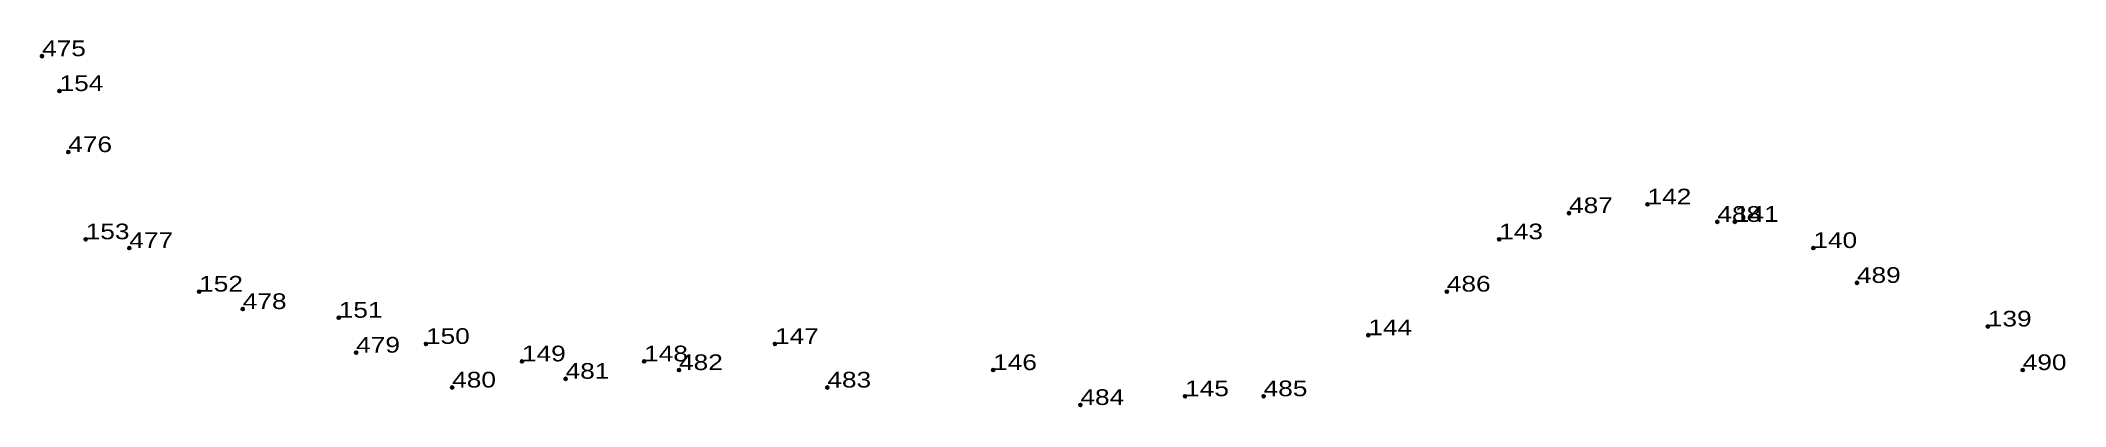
# Model space of a CAD drawing. Header units: metres. Extents: x 552477 to 554790, y 1816840 to 1818917.
# Drawn here: x 552969.8 to 553201.9, y 1817244.8 to 1817286.8 of the extents above; entities that cross this region are included whole.
import ezdxf

# ---------------------------------------------------------------- set-up
doc = ezdxf.new("R2010")
doc.units = ezdxf.units.M
doc.header["$LTSCALE"] = 0.72
doc.header["$PDMODE"] = 32
doc.header["$PDSIZE"] = 0.36
doc.layers.add('12', color=7, linetype='Continuous')
doc.layers.add('7', color=7, linetype='Continuous')

msp = doc.modelspace()

# ---------------------------------------------------------------- texts
at = {"layer": '12', "width": 1.25}
for s, p in [('475', (552970, 1817285)), ('154', (552972, 1817281)), ('476', (552973, 1817274)), ('487', (553145, 1817267)), ('142', (553154, 1817268)), ('488', (553162, 1817266)), ('141', (553164, 1817266)), ('153', (552975, 1817264)), ('477', (552980, 1817263)), ('143', (553137, 1817264)), ('140', (553173, 1817263)), ('152', (552988, 1817258)), ('486', (553131, 1817258)), ('489', (553178, 1817259)), ('478', (552993, 1817256)), ('151', (553004, 1817255)), ('144', (553122, 1817253)), ('139', (553193, 1817254)), ('479', (553006, 1817251)), ('150', (553014, 1817252)), ('147', (553054, 1817252)), ('149', (553025, 1817250)), ('148', (553039, 1817250)), ('482', (553043, 1817249)), ('146', (553079, 1817249)), ('490', (553197, 1817249)), ('480', (553017, 1817247)), ('481', (553030, 1817248)), ('483', (553060, 1817247)), ('145', (553101, 1817246)), ('485', (553110, 1817246)), ('484', (553089, 1817245))]:
    msp.add_text(s, height=1.8, dxfattribs=at).set_placement(p)

# ---------------------------------------------------------------- linework, layer by layer
at = {"layer": '7'}
for p in [(552970, 1817285), (552972, 1817281), (552973, 1817274), (553145, 1817267), (553154, 1817268), (553162, 1817266), (553164, 1817266), (552975, 1817264), (553137, 1817264), (552980, 1817263), (553173, 1817263), (553178, 1817259), (552988, 1817258), (553131, 1817258), (552993, 1817256), (553004, 1817255), (553122, 1817253), (553193, 1817254), (553006, 1817251), (553014, 1817252), (553025, 1817250), (553039, 1817250), (553054, 1817252), (553030, 1817248), (553043, 1817249), (553079, 1817249), (553197, 1817249), (553017, 1817247), (553060, 1817247), (553101, 1817246), (553110, 1817246), (553089, 1817245)]:
    msp.add_point(p, dxfattribs=at)

msp.set_redraw_order([(e.dxf.handle, doc.entitydb.next_handle()) for e in msp.query("TEXT MTEXT ATTDEF DIMENSION ARC_DIMENSION")])  # texts and dimensions are drawn at this point

doc.saveas('drawing.dxf')
